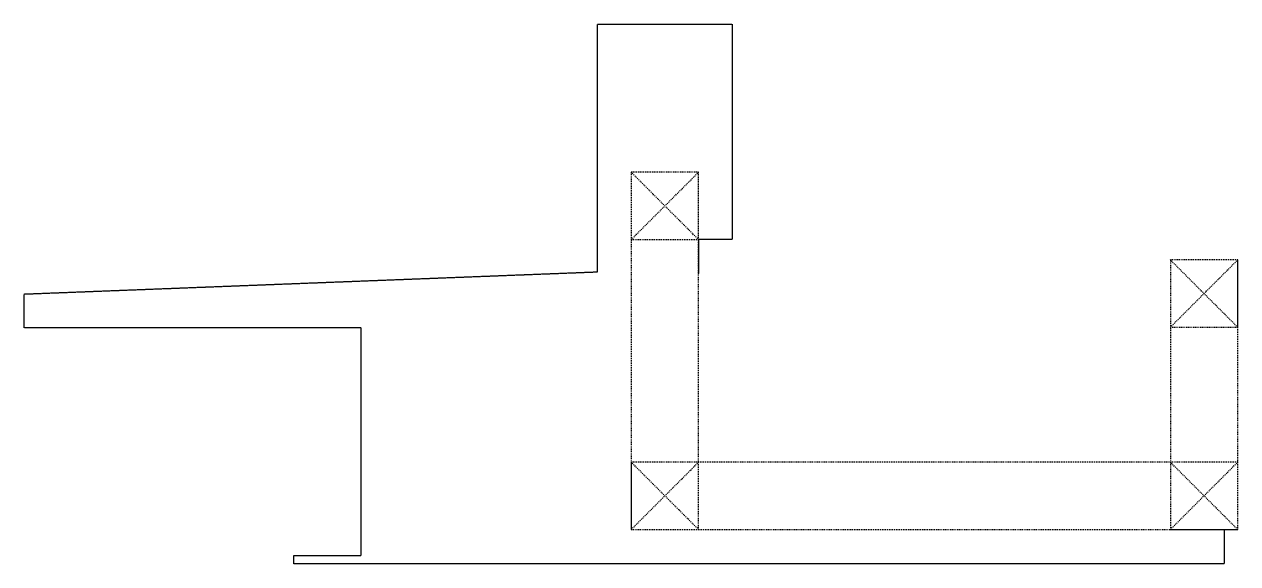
# Model space of a CAD drawing. Header units: millimetres. Extents: x -4391136 to -1798569, y -886572 to -291056.
# Drawn here: x -2208806 to -2207906, y -378142 to -377742 of the extents above; entities that cross this region are included whole.
import ezdxf

# ---------------------------------------------------------------- set-up
doc = ezdxf.new("R2010")
doc.units = ezdxf.units.MM
doc.linetypes.add('TA_HL_000.08000', pattern=[0.52, 0.284, -0.236])
doc.linetypes.add('TA_HL_000.20000', pattern=[1.3, 0.71, -0.59])
doc.layers.add('000 - STRUCTURE_STEEL_FRAMING_CUT_COLOR_1', color=1, linetype='Continuous')
doc.layers.add('A-canopy', color=1, linetype='Continuous')

msp = doc.modelspace()

# ---------------------------------------------------------------- linework, layer by layer
at = {"layer": '000 - STRUCTURE_STEEL_FRAMING_CUT_COLOR_1', "linetype": 'TA_HL_000.20000'}
for p, q in [((-2208356.19, -377902), (-2208306.19, -377852)), ((-2208306.19, -377902), (-2208356.19, -377852)), ((-2207956.19, -377967), (-2207906.19, -377917)), ((-2207906.19, -377967), (-2207956.19, -377917)), ((-2208356.19, -378117), (-2208306.19, -378067)), ((-2208306.19, -378117), (-2208356.19, -378067)), ((-2207956.19, -378117), (-2207906.19, -378067)), ((-2207906.19, -378117), (-2207956.19, -378067))]:
    msp.add_line(p, q, dxfattribs=at)
for points in [[(-2207956.19, -377917), (-2207956.19, -378067), (-2208306.19, -378067), (-2208306.19, -377852), (-2208356.19, -377852), (-2208356.19, -378117), (-2207906.19, -378117), (-2207906.19, -377917)], [(-2208356.19, -377902), (-2208306.19, -377902), (-2208306.19, -377852), (-2208356.19, -377852)], [(-2207956.19, -377967), (-2207906.19, -377967), (-2207906.19, -377917), (-2207956.19, -377917)], [(-2208356.19, -378117), (-2208306.19, -378117), (-2208306.19, -378067), (-2208356.19, -378067)], [(-2207956.19, -378117), (-2207906.19, -378117), (-2207906.19, -378067), (-2207956.19, -378067)]]:
    msp.add_lwpolyline(points, close=True, dxfattribs=at)
at = {"layer": 'A-canopy', "linetype": 'TA_HL_000.08000'}
msp.add_lwpolyline([(-2207916.2, -378117), (-2207916.2, -378142.33), (-2208606.44, -378142.33), (-2208606.44, -378136.33), (-2208556.44, -378136.33), (-2208556.44, -377967.33), (-2208806.48, -377967.33), (-2208806.48, -377942.33), (-2208381.2, -377925.88), (-2208381.2, -377742.31), (-2208281.19, -377742.31), (-2208281.19, -377902), (-2208306.19, -377902), (-2208306.19, -377927)], dxfattribs=at)

doc.saveas('drawing.dxf')
